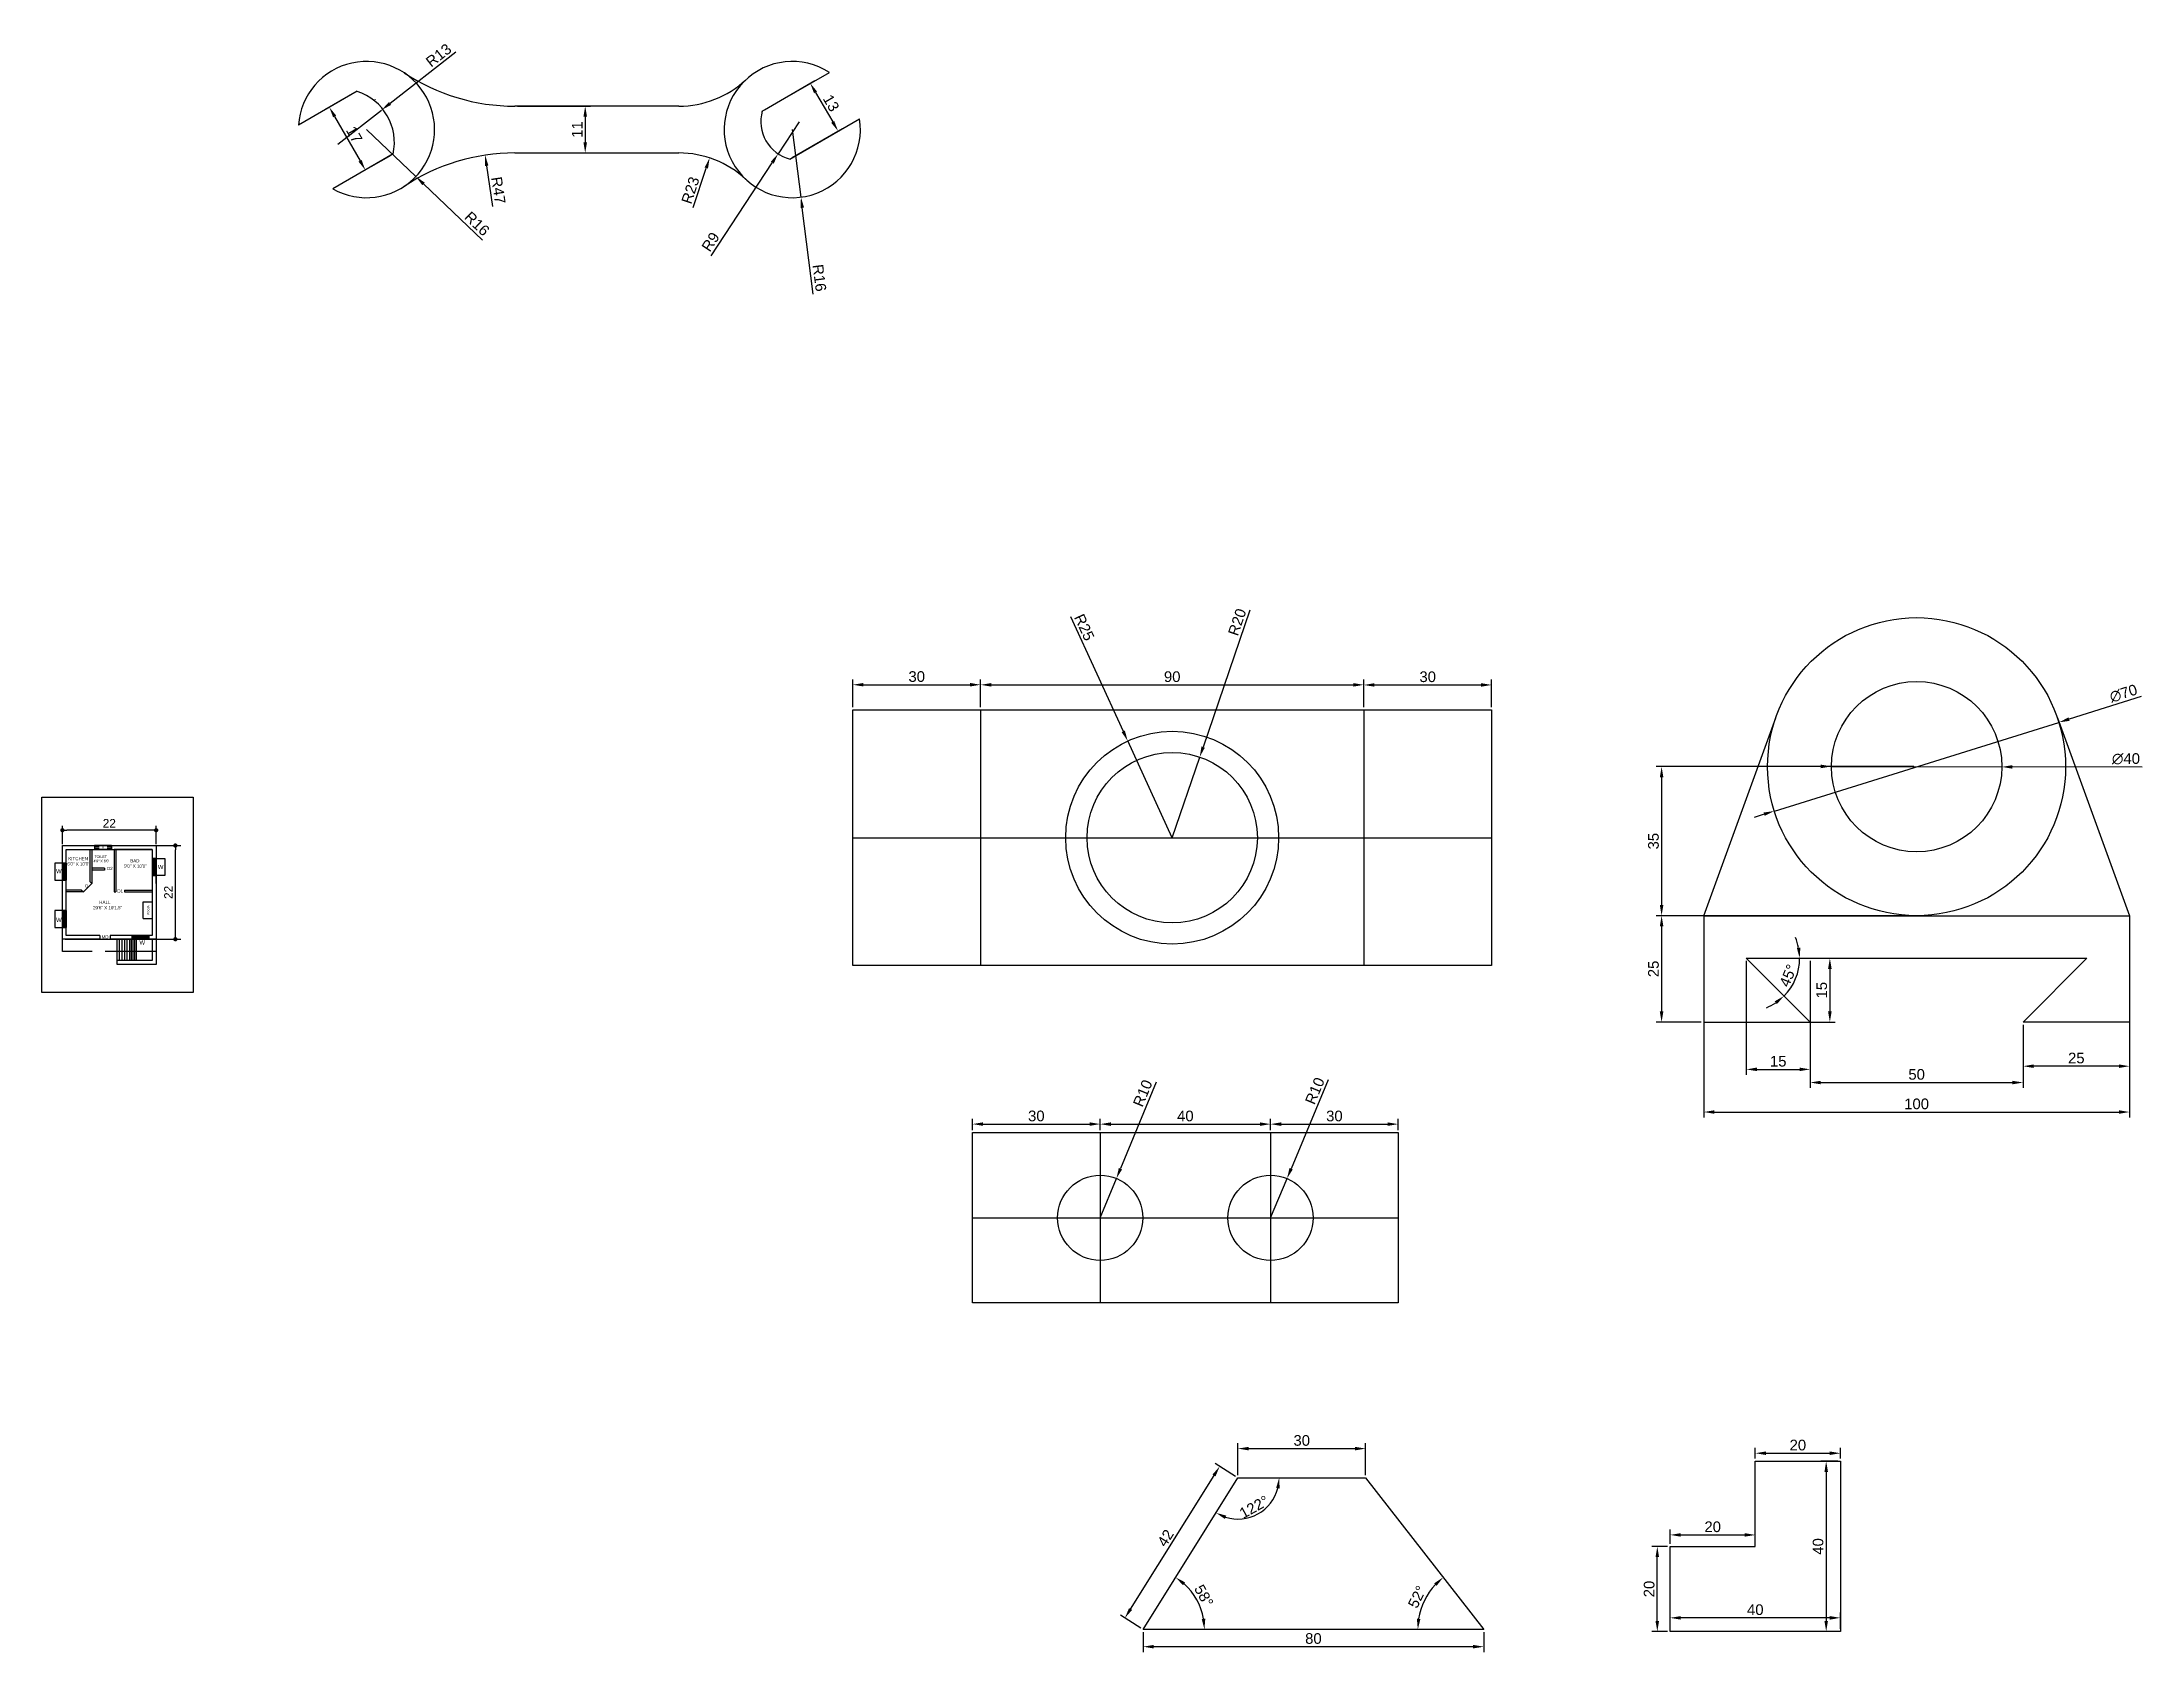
# Model space of a CAD drawing. Header units: millimetres. Extents: x 75 to 1605, y 28 to 751.
# Drawn here: x 1111.9 to 1605, y 46.6 to 424.7 of the extents above; entities that cross this region are included whole.
import ezdxf

# ---------------------------------------------------------------- set-up
doc = ezdxf.new("R2010")
doc.units = ezdxf.units.MM
doc.linetypes.add('ACAD_ISO02W100', pattern=[15, 12, -3])
doc.layers.get('0').update_dxf_attribs({"true_color": 0xc2ced6})
doc.styles.get("Standard").update_dxf_attribs({"font": 'arial.ttf'})
doc.dimstyles.new('ISO-25', dxfattribs={"dimtxt": 2.5, "dimasz": 2.5, "dimexe": 1.25, "dimexo": 0.625, "dimtad": 1, "dimtxsty": 'Standard', "dimcen": 2.5, "dimadec": 0, "dimazin": 0, "dimtfac": 1, "dimtmove": 0, "dimatfit": 3, "dimfxl": 1, "dimarcsym": 0})

msp = doc.modelspace()

# ---------------------------------------------------------------- texts
at = {"linetype": 'ACAD_ISO02W100', "attachment_point": 1}
for s, width, insert, char_height in [(' KITCHEN\\P6\'0" X 10\'0"', 20.5506547, (1117.75064, 233.2862), 0.75), (' TOILET\\P4\'9" X 6\'0"', 20.5506547, (1123.94407, 233.65114), 0.6), ('v', 20.5506547, (1125.9019, 236.04425), 0.75), ('     BAD\\P9\'0" X 10\'0"', 20.5506547, (1131.13849, 232.79501), 0.75), ('W', 13.1779726, (1115.15227, 230.48678), 1), ('O', 20.5506547, (1121.93467, 226.86142), 0.75), ('D2', 20.5506547, (1127.11689, 230.9763), 0.75), ('W', 13.1779726, (1139.06288, 231.43457), 1), ('     HALL\\P20\'6" X 10\'1.5"', 20.5506547, (1123.86089, 223.01809), 0.75), ('D1', 20.5506547, (1129.55845, 225.66874), 0.75), ('W', 13.1779726, (1115.16022, 219.00432), 1), ('MD', 20.5506547, (1125.85698, 214.87057), 0.75), ('W', 13.1779726, (1134.7441, 213.69098), 1)]:
    msp.add_mtext_dynamic_manual_height_columns(s, width=width, gutter_width=12.5, heights=[0], dxfattribs=dict(at, insert=insert, char_height=char_height))
at = {"linetype": 'ACAD_ISO02W100', "insert": (1136.59826, 219.77919), "char_height": 0.45, "attachment_point": 1, "rotation": 90}
msp.add_mtext_dynamic_manual_height_columns('POOJA', width=20.5506547, gutter_width=12.5, heights=[0], dxfattribs=at)

# ---------------------------------------------------------------- blocks, each defined once
blk = doc.blocks.new('_Dot')
at = {"color": 0, "linetype": 'ByBlock', "lineweight": -2}
blk.add_line((-0.5, 0), (-1, 0), dxfattribs=at)
at = {"color": 0, "linetype": 'ByBlock', "const_width": 0.5}
blk.add_lwpolyline([(-0.25, 0, 1), (0.25, 0, 1)], format="xyb", close=True, dxfattribs=at)
blk = doc.blocks.new('*D148')
at = {"color": 0, "lineweight": -2, "transparency": 16777216}
for p, q in [((1116.67, 236.28), (1116.67, 240.59)), ((1138.67, 236.28), (1138.67, 240.59))]:
    blk.add_line(p, q, dxfattribs=at)
at = {"color": 0, "lineweight": -3, "transparency": 16777216}
blk.add_line((1137.67, 239.59), (1117.67, 239.59), dxfattribs=at)
at = {"layer": 'Defpoints', "color": 0, "transparency": 16777216}
for p in [(1116.67, 239.59), (1116.67, 235.98), (1138.67, 235.98)]:
    blk.add_point(p, dxfattribs=at)
at = {"color": 0, "lineweight": -3, "transparency": 16777216, "rotation": 180}
blk.add_blockref('_Dot', (1116.67, 239.59), dxfattribs=at)
at = {"color": 0, "lineweight": -3, "transparency": 16777216}
blk.add_blockref('_Dot', (1138.67, 239.59), dxfattribs=at)
at = {"color": 0, "transparency": 16777216, "insert": (1127.67, 241.22), "char_height": 2, "attachment_point": 5}
blk.add_mtext('22', dxfattribs=at)
blk = doc.blocks.new('*D213')
at = {"color": 0, "lineweight": -2, "transparency": 16777216}
for p, q in [((1209.02, 422.31), (1193.59, 410.28)), ((1181.36, 400.75), (1191.61, 408.74))]:
    blk.add_line(p, q, dxfattribs=at)
at = {"color": 0, "transparency": 16777216}
blk.add_solid([(1193.33, 410.61), (1193.84, 409.95), (1191.61, 408.74)], dxfattribs=at)
at = {"layer": 'Defpoints', "color": 0, "transparency": 16777216}
for p in [(1191.61, 408.74), (1181.36, 400.75)]:
    blk.add_point(p, dxfattribs=at)
at = {"color": 0, "transparency": 16777216, "insert": (1205.01, 421.59), "char_height": 2.5, "attachment_point": 5, "rotation": 37.9424}
blk.add_mtext('R13', dxfattribs=at)
blk = doc.blocks.new('*D215')
at = {"color": 0, "lineweight": -2, "transparency": 16777216}
for p, q in [((1188.06, 404.15), (1199.65, 393.11)), ((1215.34, 378.17), (1201.46, 391.39))]:
    blk.add_line(p, q, dxfattribs=at)
at = {"color": 0, "transparency": 16777216}
blk.add_solid([(1201.75, 391.69), (1201.17, 391.09), (1199.65, 393.11)], dxfattribs=at)
at = {"layer": 'Defpoints', "color": 0, "transparency": 16777216}
for p in [(1188.06, 404.15), (1199.65, 393.11)]:
    blk.add_point(p, dxfattribs=at)
at = {"color": 0, "transparency": 16777216, "insert": (1214.03, 382.04), "char_height": 2.5, "attachment_point": 5, "rotation": 316.3996}
blk.add_mtext('R16', dxfattribs=at)
blk = doc.blocks.new('*D216')
at = {"color": 0, "lineweight": -2, "transparency": 16777216}
blk.add_line((1217.73, 386.04), (1216.29, 395.65), dxfattribs=at)
at = {"color": 0, "transparency": 16777216}
blk.add_solid([(1216.7, 395.72), (1215.87, 395.59), (1215.92, 398.13)], dxfattribs=at)
at = {"layer": 'Defpoints', "color": 0, "transparency": 16777216}
for p in [(1215.92, 398.13), (1222.89, 351.65)]:
    blk.add_point(p, dxfattribs=at)
at = {"color": 0, "transparency": 16777216, "insert": (1219.05, 389.89), "char_height": 2.5, "attachment_point": 5, "rotation": 278.5306}
blk.add_mtext('R47', dxfattribs=at)
blk = doc.blocks.new('*D217')
at = {"color": 0, "lineweight": -2, "transparency": 16777216}
blk.add_line((1264.82, 385.88), (1267.87, 395.11), dxfattribs=at)
at = {"color": 0, "transparency": 16777216}
blk.add_solid([(1267.47, 395.24), (1268.26, 394.98), (1268.65, 397.49)], dxfattribs=at)
at = {"layer": 'Defpoints', "color": 0, "transparency": 16777216}
for p in [(1268.65, 397.49), (1261.44, 375.65)]:
    blk.add_point(p, dxfattribs=at)
at = {"color": 0, "transparency": 16777216, "insert": (1264.14, 389.9), "char_height": 2.5, "attachment_point": 5, "rotation": 71.7321}
blk.add_mtext('R23', dxfattribs=at)
blk = doc.blocks.new('*D218')
at = {"color": 0, "lineweight": -2, "transparency": 16777216}
for p, q in [((1288.06, 404.15), (1290.09, 388.27)), ((1293, 365.48), (1290.41, 385.79))]:
    blk.add_line(p, q, dxfattribs=at)
at = {"color": 0, "transparency": 16777216}
blk.add_solid([(1290.82, 385.85), (1289.99, 385.74), (1290.09, 388.27)], dxfattribs=at)
at = {"layer": 'Defpoints', "color": 0, "transparency": 16777216}
for p in [(1288.06, 404.15), (1290.09, 388.27)]:
    blk.add_point(p, dxfattribs=at)
at = {"color": 0, "transparency": 16777216, "insert": (1294.43, 369.31), "char_height": 2.5, "attachment_point": 5, "rotation": 277.2838}
blk.add_mtext('R16', dxfattribs=at)
blk = doc.blocks.new('*D219')
at = {"color": 0, "lineweight": -2, "transparency": 16777216}
for p, q in [((1289.66, 405.97), (1284.72, 398.45)), ((1269.01, 374.51), (1283.35, 396.36))]:
    blk.add_line(p, q, dxfattribs=at)
at = {"color": 0, "transparency": 16777216}
blk.add_solid([(1283, 396.59), (1283.7, 396.13), (1284.72, 398.45)], dxfattribs=at)
at = {"layer": 'Defpoints', "color": 0, "transparency": 16777216}
for p in [(1289.66, 405.97), (1284.72, 398.45)]:
    blk.add_point(p, dxfattribs=at)
at = {"color": 0, "transparency": 16777216, "insert": (1268.87, 377.77), "char_height": 2.5, "attachment_point": 5, "rotation": 56.7139}
blk.add_mtext('R9', dxfattribs=at)
blk = doc.blocks.new('*D214')
at = {"color": 0, "lineweight": -2, "transparency": 16777216}
for p, q in [((1223.51, 409.65), (1240.68, 409.65)), ((1239.43, 407.15), (1239.43, 401.15)), ((1223.51, 398.65), (1240.68, 398.65))]:
    blk.add_line(p, q, dxfattribs=at)
at = {"color": 0, "transparency": 16777216}
for points in [[(1239.01, 407.15), (1239.85, 407.15), (1239.43, 409.65)], [(1239.01, 401.15), (1239.85, 401.15), (1239.43, 398.65)]]:
    blk.add_solid(points, dxfattribs=at)
at = {"layer": 'Defpoints', "color": 0, "transparency": 16777216}
for p in [(1222.89, 409.65), (1222.89, 398.65), (1239.43, 398.65)]:
    blk.add_point(p, dxfattribs=at)
at = {"color": 0, "transparency": 16777216, "insert": (1237.55, 404.15), "char_height": 2.5, "attachment_point": 5, "rotation": 90}
blk.add_mtext('11', dxfattribs=at)
blk = doc.blocks.new('*D220')
at = {"color": 0, "lineweight": -2, "transparency": 16777216}
for p, q in [((1281.52, 408.78), (1293.35, 415.66)), ((1293.52, 412.88), (1297.55, 405.96)), ((1288.06, 397.55), (1299.89, 404.43))]:
    blk.add_line(p, q, dxfattribs=at)
at = {"color": 0, "transparency": 16777216}
for points in [[(1293.88, 413.08), (1293.16, 412.67), (1292.27, 415.04)], [(1297.91, 406.17), (1297.19, 405.75), (1298.81, 403.8)]]:
    blk.add_solid(points, dxfattribs=at)
at = {"layer": 'Defpoints', "color": 0, "transparency": 16777216}
for p in [(1280.98, 408.47), (1298.81, 403.8), (1287.52, 397.23)]:
    blk.add_point(p, dxfattribs=at)
at = {"color": 0, "transparency": 16777216, "insert": (1297.18, 410.38), "char_height": 2.5, "attachment_point": 5, "rotation": 300.2099}
blk.add_mtext('13', dxfattribs=at)
blk = doc.blocks.new('*D221')
at = {"color": 0, "lineweight": -2, "transparency": 16777216}
for p, q in [((1185.31, 412.83), (1178.25, 408.78)), ((1180.58, 407.23), (1186.55, 396.82)), ((1193.77, 398.08), (1186.71, 394.03))]:
    blk.add_line(p, q, dxfattribs=at)
at = {"color": 0, "transparency": 16777216}
for points in [[(1180.94, 407.44), (1180.22, 407.03), (1179.34, 409.4)], [(1186.91, 397.03), (1186.19, 396.62), (1187.79, 394.65)]]:
    blk.add_solid(points, dxfattribs=at)
at = {"layer": 'Defpoints', "color": 0, "transparency": 16777216}
for p in [(1185.85, 413.14), (1187.79, 394.65), (1194.31, 398.39)]:
    blk.add_point(p, dxfattribs=at)
at = {"color": 0, "transparency": 16777216, "insert": (1185.19, 402.96), "char_height": 2.5, "attachment_point": 5, "rotation": 299.8165}
blk.add_mtext('17', dxfattribs=at)
blk = doc.blocks.new('*D268')
at = {"color": 0, "lineweight": -2, "transparency": 16777216}
for p, q in [((1302.28, 268.45), (1302.28, 275)), ((1304.78, 273.75), (1329.78, 273.75)), ((1332.28, 268.45), (1332.28, 275))]:
    blk.add_line(p, q, dxfattribs=at)
at = {"color": 0, "transparency": 16777216}
for points in [[(1304.78, 274.17), (1304.78, 273.34), (1302.28, 273.75)], [(1329.78, 274.17), (1329.78, 273.34), (1332.28, 273.75)]]:
    blk.add_solid(points, dxfattribs=at)
at = {"layer": 'Defpoints', "color": 0, "transparency": 16777216}
for p in [(1332.28, 273.75), (1302.28, 267.82), (1332.28, 267.82)]:
    blk.add_point(p, dxfattribs=at)
at = {"color": 0, "transparency": 16777216, "insert": (1317.28, 275.66), "char_height": 2.5, "attachment_point": 5}
blk.add_mtext('30', dxfattribs=at)
blk = doc.blocks.new('*D269')
at = {"color": 0, "lineweight": -2, "transparency": 16777216}
for p, q in [((1332.28, 268.45), (1332.28, 274.98)), ((1334.78, 273.73), (1419.78, 273.73)), ((1422.28, 268.45), (1422.28, 274.98))]:
    blk.add_line(p, q, dxfattribs=at)
at = {"color": 0, "transparency": 16777216}
for points in [[(1334.78, 274.14), (1334.78, 273.31), (1332.28, 273.73)], [(1419.78, 274.14), (1419.78, 273.31), (1422.28, 273.73)]]:
    blk.add_solid(points, dxfattribs=at)
at = {"layer": 'Defpoints', "color": 0, "transparency": 16777216}
for p in [(1422.28, 273.73), (1332.28, 267.82), (1422.28, 267.82)]:
    blk.add_point(p, dxfattribs=at)
at = {"color": 0, "transparency": 16777216, "insert": (1377.28, 275.63), "char_height": 2.5, "attachment_point": 5}
blk.add_mtext('90', dxfattribs=at)
blk = doc.blocks.new('*D270')
at = {"color": 0, "lineweight": -2, "transparency": 16777216}
for p, q in [((1422.28, 268.45), (1422.28, 274.95)), ((1424.78, 273.7), (1449.78, 273.7)), ((1452.28, 268.45), (1452.28, 274.95))]:
    blk.add_line(p, q, dxfattribs=at)
at = {"color": 0, "transparency": 16777216}
for points in [[(1424.78, 274.12), (1424.78, 273.29), (1422.28, 273.7)], [(1449.78, 274.12), (1449.78, 273.29), (1452.28, 273.7)]]:
    blk.add_solid(points, dxfattribs=at)
at = {"layer": 'Defpoints', "color": 0, "transparency": 16777216}
for p in [(1452.28, 273.7), (1422.28, 267.82), (1452.28, 267.82)]:
    blk.add_point(p, dxfattribs=at)
at = {"color": 0, "transparency": 16777216, "insert": (1437.28, 275.61), "char_height": 2.5, "attachment_point": 5}
blk.add_mtext('30', dxfattribs=at)
blk = doc.blocks.new('*D271')
at = {"color": 0, "lineweight": -2, "transparency": 16777216}
for p, q in [((1395.51, 291.26), (1384.54, 259.12)), ((1377.28, 237.82), (1383.73, 256.75))]:
    blk.add_line(p, q, dxfattribs=at)
at = {"color": 0, "transparency": 16777216}
blk.add_solid([(1384.15, 259.25), (1384.94, 258.98), (1383.73, 256.75)], dxfattribs=at)
at = {"layer": 'Defpoints', "color": 0, "transparency": 16777216}
for p in [(1383.73, 256.75), (1377.28, 237.82)]:
    blk.add_point(p, dxfattribs=at)
at = {"color": 0, "transparency": 16777216, "insert": (1392.54, 288.46), "char_height": 2.5, "attachment_point": 5, "rotation": 71.1597}
blk.add_mtext('R20', dxfattribs=at)
blk = doc.blocks.new('*D272')
at = {"color": 0, "lineweight": -2, "transparency": 16777216}
for p, q in [((1353.39, 289.74), (1365.78, 262.81)), ((1377.28, 237.82), (1366.83, 260.54))]:
    blk.add_line(p, q, dxfattribs=at)
at = {"color": 0, "transparency": 16777216}
blk.add_solid([(1366.16, 262.98), (1365.4, 262.63), (1366.83, 260.54)], dxfattribs=at)
at = {"layer": 'Defpoints', "color": 0, "transparency": 16777216}
for p in [(1366.83, 260.54), (1377.28, 237.82)]:
    blk.add_point(p, dxfattribs=at)
at = {"color": 0, "transparency": 16777216, "insert": (1356.64, 287.24), "char_height": 2.5, "attachment_point": 5, "rotation": 294.7031}
blk.add_mtext('R25', dxfattribs=at)
blk = doc.blocks.new('*D273')
at = {"color": 0, "lineweight": -2, "transparency": 16777216}
for p, q in [((1373.49, 180.41), (1365.13, 160.1)), ((1360.37, 148.54), (1364.18, 157.79))]:
    blk.add_line(p, q, dxfattribs=at)
at = {"color": 0, "transparency": 16777216}
blk.add_solid([(1364.75, 160.26), (1365.52, 159.94), (1364.18, 157.79)], dxfattribs=at)
at = {"layer": 'Defpoints', "color": 0, "transparency": 16777216}
for p in [(1364.18, 157.79), (1360.37, 148.54)]:
    blk.add_point(p, dxfattribs=at)
at = {"color": 0, "transparency": 16777216, "insert": (1370.36, 177.8), "char_height": 2.5, "attachment_point": 5, "rotation": 67.6174}
blk.add_mtext('R10', dxfattribs=at)
blk = doc.blocks.new('*D274')
at = {"color": 0, "lineweight": -2, "transparency": 16777216}
for p, q in [((1413.94, 180.95), (1405.2, 160.07)), ((1400.37, 148.54), (1404.24, 157.77))]:
    blk.add_line(p, q, dxfattribs=at)
at = {"color": 0, "transparency": 16777216}
blk.add_solid([(1404.82, 160.24), (1405.59, 159.91), (1404.24, 157.77)], dxfattribs=at)
at = {"layer": 'Defpoints', "color": 0, "transparency": 16777216}
for p in [(1404.24, 157.77), (1400.37, 148.54)]:
    blk.add_point(p, dxfattribs=at)
at = {"color": 0, "transparency": 16777216, "insert": (1410.79, 178.36), "char_height": 2.5, "attachment_point": 5, "rotation": 67.2798}
blk.add_mtext('R10', dxfattribs=at)
blk = doc.blocks.new('*D275')
at = {"color": 0, "lineweight": -2, "transparency": 16777216}
for p, q in [((1330.37, 169.17), (1330.37, 171.81)), ((1332.87, 170.56), (1357.87, 170.56)), ((1360.37, 169.17), (1360.37, 171.81))]:
    blk.add_line(p, q, dxfattribs=at)
at = {"color": 0, "transparency": 16777216}
for points in [[(1332.87, 170.98), (1332.87, 170.14), (1330.37, 170.56)], [(1357.87, 170.98), (1357.87, 170.14), (1360.37, 170.56)]]:
    blk.add_solid(points, dxfattribs=at)
at = {"layer": 'Defpoints', "color": 0, "transparency": 16777216}
for p in [(1330.37, 168.54), (1360.37, 170.56), (1360.37, 168.54)]:
    blk.add_point(p, dxfattribs=at)
at = {"color": 0, "transparency": 16777216, "insert": (1345.37, 172.46), "char_height": 2.5, "attachment_point": 5}
blk.add_mtext('30', dxfattribs=at)
blk = doc.blocks.new('*D276')
at = {"color": 0, "lineweight": -2, "transparency": 16777216}
for p, q in [((1360.37, 169.17), (1360.37, 171.8)), ((1362.87, 170.55), (1397.87, 170.55)), ((1400.37, 169.17), (1400.37, 171.8))]:
    blk.add_line(p, q, dxfattribs=at)
at = {"color": 0, "transparency": 16777216}
for points in [[(1362.87, 170.96), (1362.87, 170.13), (1360.37, 170.55)], [(1397.87, 170.96), (1397.87, 170.13), (1400.37, 170.55)]]:
    blk.add_solid(points, dxfattribs=at)
at = {"layer": 'Defpoints', "color": 0, "transparency": 16777216}
for p in [(1360.37, 168.54), (1400.37, 170.55), (1400.37, 168.54)]:
    blk.add_point(p, dxfattribs=at)
at = {"color": 0, "transparency": 16777216, "insert": (1380.37, 172.45), "char_height": 2.5, "attachment_point": 5}
blk.add_mtext('40', dxfattribs=at)
blk = doc.blocks.new('*D277')
at = {"color": 0, "lineweight": -2, "transparency": 16777216}
for p, q in [((1400.37, 169.17), (1400.37, 171.8)), ((1402.87, 170.55), (1427.87, 170.55)), ((1430.37, 169.17), (1430.37, 171.8))]:
    blk.add_line(p, q, dxfattribs=at)
at = {"color": 0, "transparency": 16777216}
for points in [[(1402.87, 170.96), (1402.87, 170.13), (1400.37, 170.55)], [(1427.87, 170.96), (1427.87, 170.13), (1430.37, 170.55)]]:
    blk.add_solid(points, dxfattribs=at)
at = {"layer": 'Defpoints', "color": 0, "transparency": 16777216}
for p in [(1400.37, 168.54), (1430.37, 170.55), (1430.37, 168.54)]:
    blk.add_point(p, dxfattribs=at)
at = {"color": 0, "transparency": 16777216, "insert": (1415.37, 172.45), "char_height": 2.5, "attachment_point": 5}
blk.add_mtext('30', dxfattribs=at)
blk = doc.blocks.new('*D278')
at = {"color": 0, "lineweight": -2, "transparency": 16777216}
for p, q in [((1501.47, 219.51), (1490.96, 219.51)), ((1492.21, 217.01), (1492.21, 197.01)), ((1501.47, 194.51), (1490.96, 194.51))]:
    blk.add_line(p, q, dxfattribs=at)
at = {"color": 0, "transparency": 16777216}
for points in [[(1491.79, 217.01), (1492.63, 217.01), (1492.21, 219.51)], [(1491.79, 197.01), (1492.63, 197.01), (1492.21, 194.51)]]:
    blk.add_solid(points, dxfattribs=at)
at = {"layer": 'Defpoints', "color": 0, "transparency": 16777216}
for p in [(1502.1, 219.51), (1492.21, 194.51), (1502.1, 194.51)]:
    blk.add_point(p, dxfattribs=at)
at = {"color": 0, "transparency": 16777216, "insert": (1490.31, 207.01), "char_height": 2.5, "attachment_point": 5, "rotation": 90}
blk.add_mtext('25', dxfattribs=at)
blk = doc.blocks.new('*D279')
at = {"color": 0, "lineweight": -2, "transparency": 16777216}
for p, q in [((1577.1, 193.88), (1577.1, 182.91)), ((1602.1, 193.88), (1602.1, 182.91)), ((1599.6, 184.16), (1579.6, 184.16))]:
    blk.add_line(p, q, dxfattribs=at)
at = {"color": 0, "transparency": 16777216}
for points in [[(1579.6, 184.57), (1579.6, 183.74), (1577.1, 184.16)], [(1599.6, 184.57), (1599.6, 183.74), (1602.1, 184.16)]]:
    blk.add_solid(points, dxfattribs=at)
at = {"layer": 'Defpoints', "color": 0, "transparency": 16777216}
for p in [(1577.1, 194.51), (1602.1, 194.51), (1577.1, 184.16)]:
    blk.add_point(p, dxfattribs=at)
at = {"color": 0, "transparency": 16777216, "insert": (1589.6, 186.06), "char_height": 2.5, "attachment_point": 5}
blk.add_mtext('25', dxfattribs=at)
blk = doc.blocks.new('*D280')
at = {"color": 0, "lineweight": -2, "transparency": 16777216}
for p, q in [((1502.1, 218.88), (1502.1, 172.14)), ((1602.1, 218.88), (1602.1, 172.14)), ((1504.6, 173.39), (1599.6, 173.39))]:
    blk.add_line(p, q, dxfattribs=at)
at = {"color": 0, "transparency": 16777216}
for points in [[(1504.6, 173.81), (1504.6, 172.98), (1502.1, 173.39)], [(1599.6, 173.81), (1599.6, 172.98), (1602.1, 173.39)]]:
    blk.add_solid(points, dxfattribs=at)
at = {"layer": 'Defpoints', "color": 0, "transparency": 16777216}
for p in [(1502.1, 219.51), (1602.1, 219.51), (1602.1, 173.39)]:
    blk.add_point(p, dxfattribs=at)
at = {"color": 0, "transparency": 16777216, "insert": (1552.1, 175.29), "char_height": 2.5, "attachment_point": 5}
blk.add_mtext('100', dxfattribs=at)
blk = doc.blocks.new('*D281')
at = {"color": 0, "lineweight": -2, "transparency": 16777216}
for p, q in [((1512.72, 209.51), (1532.97, 209.51)), ((1531.72, 207.01), (1531.72, 197.01)), ((1512.72, 194.51), (1532.97, 194.51))]:
    blk.add_line(p, q, dxfattribs=at)
at = {"color": 0, "transparency": 16777216}
for points in [[(1531.3, 207.01), (1532.14, 207.01), (1531.72, 209.51)], [(1531.3, 197.01), (1532.14, 197.01), (1531.72, 194.51)]]:
    blk.add_solid(points, dxfattribs=at)
at = {"layer": 'Defpoints', "color": 0, "transparency": 16777216}
for p in [(1512.1, 209.51), (1512.1, 194.51), (1531.72, 194.51)]:
    blk.add_point(p, dxfattribs=at)
at = {"color": 0, "transparency": 16777216, "insert": (1529.82, 202.01), "char_height": 2.5, "attachment_point": 5, "rotation": 90}
blk.add_mtext('15', dxfattribs=at)
blk = doc.blocks.new('*D282')
at = {"color": 0, "lineweight": -2, "transparency": 16777216}
for p, q in [((1512.1, 208.88), (1512.1, 182.16)), ((1527.1, 208.88), (1527.1, 182.16)), ((1514.6, 183.41), (1524.6, 183.41))]:
    blk.add_line(p, q, dxfattribs=at)
at = {"color": 0, "transparency": 16777216}
for points in [[(1514.6, 183.83), (1514.6, 183), (1512.1, 183.41)], [(1524.6, 183.83), (1524.6, 183), (1527.1, 183.41)]]:
    blk.add_solid(points, dxfattribs=at)
at = {"layer": 'Defpoints', "color": 0, "transparency": 16777216}
for p in [(1512.1, 209.51), (1527.1, 209.51), (1527.1, 183.41)]:
    blk.add_point(p, dxfattribs=at)
at = {"color": 0, "transparency": 16777216, "insert": (1519.6, 185.31), "char_height": 2.5, "attachment_point": 5}
blk.add_mtext('15', dxfattribs=at)
blk = doc.blocks.new('*D267')
at = {"color": 0, "lineweight": -2, "transparency": 16777216}
for p, q in [((1527.1, 193.88), (1527.1, 179.07)), ((1577.1, 193.88), (1577.1, 179.07)), ((1529.6, 180.32), (1574.6, 180.32))]:
    blk.add_line(p, q, dxfattribs=at)
at = {"color": 0, "transparency": 16777216}
for points in [[(1529.6, 180.73), (1529.6, 179.9), (1527.1, 180.32)], [(1574.6, 180.73), (1574.6, 179.9), (1577.1, 180.32)]]:
    blk.add_solid(points, dxfattribs=at)
at = {"layer": 'Defpoints', "color": 0, "transparency": 16777216}
for p in [(1527.1, 194.51), (1577.1, 194.51), (1577.1, 180.32)]:
    blk.add_point(p, dxfattribs=at)
at = {"color": 0, "transparency": 16777216, "insert": (1552.1, 182.22), "char_height": 2.5, "attachment_point": 5}
blk.add_mtext('50', dxfattribs=at)
blk = doc.blocks.new('*D283')
at = {"color": 0, "lineweight": -2, "transparency": 16777216}
for p, q in [((1529.6, 254.57), (1527.1, 254.58)), ((1532.1, 254.56), (1572.1, 254.45)), ((1605.03, 254.36), (1574.6, 254.44))]:
    blk.add_line(p, q, dxfattribs=at)
at = {"color": 0, "transparency": 16777216}
for points in [[(1529.6, 254.99), (1529.6, 254.15), (1532.1, 254.56)], [(1574.6, 254.86), (1574.6, 254.03), (1572.1, 254.45)]]:
    blk.add_solid(points, dxfattribs=at)
at = {"layer": 'Defpoints', "color": 0, "transparency": 16777216}
for p in [(1532.1, 254.56), (1572.1, 254.45)]:
    blk.add_point(p, dxfattribs=at)
at = {"color": 0, "transparency": 16777216, "insert": (1601.26, 256.34), "char_height": 2.5, "attachment_point": 5, "rotation": 359.8396}
blk.add_mtext('∅40', dxfattribs=at)
blk = doc.blocks.new('*D284')
at = {"color": 0, "lineweight": -2, "transparency": 16777216}
for p, q in [((1604.86, 270.95), (1587.9, 265.67)), ((1518.69, 244.09), (1585.51, 264.92)), ((1516.3, 243.35), (1513.91, 242.6))]:
    blk.add_line(p, q, dxfattribs=at)
at = {"color": 0, "transparency": 16777216}
for points in [[(1587.78, 266.07), (1588.02, 265.27), (1585.51, 264.92)], [(1516.18, 243.74), (1516.42, 242.95), (1518.69, 244.09)]]:
    blk.add_solid(points, dxfattribs=at)
at = {"layer": 'Defpoints', "color": 0, "transparency": 16777216}
for p in [(1585.51, 264.92), (1518.69, 244.09)]:
    blk.add_point(p, dxfattribs=at)
at = {"color": 0, "transparency": 16777216, "insert": (1600.67, 271.71), "char_height": 2.5, "attachment_point": 5, "rotation": 17.3146}
blk.add_mtext('∅70', dxfattribs=at)
blk = doc.blocks.new('*D285')
at = {"color": 0, "lineweight": -2, "transparency": 16777216}
for start, end in [(11.4489, 22.8979), (315, 0), (292.1021, 303.5511)]:
    blk.add_arc((1512.1, 209.51), 12.53, start, end, dxfattribs=at)
at = {"color": 0, "transparency": 16777216}
for points in [[(1524.8, 212.04), (1523.97, 211.95), (1524.63, 209.51)], [(1518.76, 199.39), (1519.29, 198.74), (1520.96, 200.65)]]:
    blk.add_solid(points, dxfattribs=at)
at = {"layer": 'Defpoints', "color": 0, "transparency": 16777216}
for p in [(1512.1, 209.51), (1512.1, 209.51), (1592.1, 209.51), (1522.95, 203.24), (1527.1, 194.51)]:
    blk.add_point(p, dxfattribs=at)
at = {"color": 0, "transparency": 16777216, "insert": (1521.93, 205.44), "char_height": 2.5, "attachment_point": 5, "rotation": 67.5}
blk.add_mtext('45°', dxfattribs=at)
blk = doc.blocks.new('*D286')
at = {"color": 0, "lineweight": -2, "transparency": 16777216}
for p, q in [((1551.47, 254.51), (1490.96, 254.51)), ((1492.21, 252.01), (1492.21, 222.01)), ((1551.47, 219.51), (1490.96, 219.51))]:
    blk.add_line(p, q, dxfattribs=at)
at = {"color": 0, "transparency": 16777216}
for points in [[(1491.79, 252.01), (1492.63, 252.01), (1492.21, 254.51)], [(1491.79, 222.01), (1492.63, 222.01), (1492.21, 219.51)]]:
    blk.add_solid(points, dxfattribs=at)
at = {"layer": 'Defpoints', "color": 0, "transparency": 16777216}
for p in [(1552.1, 254.51), (1492.21, 219.51), (1552.1, 219.51)]:
    blk.add_point(p, dxfattribs=at)
at = {"color": 0, "transparency": 16777216, "insert": (1490.31, 237.01), "char_height": 2.5, "attachment_point": 5, "rotation": 90}
blk.add_mtext('35', dxfattribs=at)
blk = doc.blocks.new('*D287')
at = {"color": 0, "lineweight": -2, "transparency": 16777216}
for p, q in [((1494.21, 71.98), (1494.21, 75.31)), ((1496.71, 74.06), (1511.71, 74.06)), ((1514.21, 71.98), (1514.21, 75.31))]:
    blk.add_line(p, q, dxfattribs=at)
at = {"color": 0, "transparency": 16777216}
for points in [[(1496.71, 74.48), (1496.71, 73.65), (1494.21, 74.06)], [(1511.71, 74.48), (1511.71, 73.65), (1514.21, 74.06)]]:
    blk.add_solid(points, dxfattribs=at)
at = {"layer": 'Defpoints', "color": 0, "transparency": 16777216}
for p in [(1514.21, 74.06), (1494.21, 71.36), (1514.21, 71.36)]:
    blk.add_point(p, dxfattribs=at)
at = {"color": 0, "transparency": 16777216, "insert": (1504.21, 75.97), "char_height": 2.5, "attachment_point": 5}
blk.add_mtext('20', dxfattribs=at)
blk = doc.blocks.new('*D288')
at = {"color": 0, "lineweight": -2, "transparency": 16777216}
for p, q in [((1514.21, 91.98), (1514.21, 94.5)), ((1534.21, 91.98), (1534.21, 94.5)), ((1516.71, 93.25), (1531.71, 93.25))]:
    blk.add_line(p, q, dxfattribs=at)
at = {"color": 0, "transparency": 16777216}
for points in [[(1516.71, 93.67), (1516.71, 92.84), (1514.21, 93.25)], [(1531.71, 93.67), (1531.71, 92.84), (1534.21, 93.25)]]:
    blk.add_solid(points, dxfattribs=at)
at = {"layer": 'Defpoints', "color": 0, "transparency": 16777216}
for p in [(1514.21, 91.36), (1534.21, 93.25), (1534.21, 91.36)]:
    blk.add_point(p, dxfattribs=at)
at = {"color": 0, "transparency": 16777216, "insert": (1524.21, 95.15), "char_height": 2.5, "attachment_point": 5}
blk.add_mtext('20', dxfattribs=at)
blk = doc.blocks.new('*D289')
at = {"color": 0, "lineweight": -2, "transparency": 16777216}
for p, q in [((1533.58, 91.36), (1529.61, 91.36)), ((1530.86, 88.86), (1530.86, 53.86)), ((1533.58, 51.36), (1529.61, 51.36))]:
    blk.add_line(p, q, dxfattribs=at)
at = {"color": 0, "transparency": 16777216}
for points in [[(1530.45, 88.86), (1531.28, 88.86), (1530.86, 91.36)], [(1530.45, 53.86), (1531.28, 53.86), (1530.86, 51.36)]]:
    blk.add_solid(points, dxfattribs=at)
at = {"layer": 'Defpoints', "color": 0, "transparency": 16777216}
for p in [(1534.21, 91.36), (1530.86, 51.36), (1534.21, 51.36)]:
    blk.add_point(p, dxfattribs=at)
at = {"color": 0, "transparency": 16777216, "insert": (1528.96, 71.36), "char_height": 2.5, "attachment_point": 5, "rotation": 90}
blk.add_mtext('40', dxfattribs=at)
blk = doc.blocks.new('*D290')
at = {"color": 0, "lineweight": -2, "transparency": 16777216}
for p, q in [((1494.21, 51.98), (1494.21, 55.84)), ((1531.71, 54.59), (1496.71, 54.59)), ((1534.21, 51.98), (1534.21, 55.84))]:
    blk.add_line(p, q, dxfattribs=at)
at = {"color": 0, "transparency": 16777216}
for points in [[(1496.71, 55), (1496.71, 54.17), (1494.21, 54.59)], [(1531.71, 55), (1531.71, 54.17), (1534.21, 54.59)]]:
    blk.add_solid(points, dxfattribs=at)
at = {"layer": 'Defpoints', "color": 0, "transparency": 16777216}
for p in [(1494.21, 54.59), (1494.21, 51.36), (1534.21, 51.36)]:
    blk.add_point(p, dxfattribs=at)
at = {"color": 0, "transparency": 16777216, "insert": (1514.21, 56.49), "char_height": 2.5, "attachment_point": 5}
blk.add_mtext('40', dxfattribs=at)
blk = doc.blocks.new('*D291')
at = {"color": 0, "lineweight": -2, "transparency": 16777216}
for p, q in [((1493.58, 71.36), (1489.95, 71.36)), ((1491.2, 53.86), (1491.2, 68.86)), ((1493.58, 51.36), (1489.95, 51.36))]:
    blk.add_line(p, q, dxfattribs=at)
at = {"color": 0, "transparency": 16777216}
for points in [[(1490.78, 68.86), (1491.61, 68.86), (1491.2, 71.36)], [(1490.78, 53.86), (1491.61, 53.86), (1491.2, 51.36)]]:
    blk.add_solid(points, dxfattribs=at)
at = {"layer": 'Defpoints', "color": 0, "transparency": 16777216}
for p in [(1491.2, 71.36), (1494.21, 71.36), (1494.21, 51.36)]:
    blk.add_point(p, dxfattribs=at)
at = {"color": 0, "transparency": 16777216, "insert": (1489.29, 61.36), "char_height": 2.5, "attachment_point": 5, "rotation": 90}
blk.add_mtext('20', dxfattribs=at)
blk = doc.blocks.new('*D292')
at = {"color": 0, "lineweight": -2, "transparency": 16777216}
for p, q in [((1392.7, 88.12), (1392.7, 95.59)), ((1395.2, 94.34), (1420.2, 94.34)), ((1422.7, 88.12), (1422.7, 95.59))]:
    blk.add_line(p, q, dxfattribs=at)
at = {"color": 0, "transparency": 16777216}
for points in [[(1395.2, 94.75), (1395.2, 93.92), (1392.7, 94.34)], [(1420.2, 94.75), (1420.2, 93.92), (1422.7, 94.34)]]:
    blk.add_solid(points, dxfattribs=at)
at = {"layer": 'Defpoints', "color": 0, "transparency": 16777216}
for p in [(1422.7, 94.34), (1392.7, 87.49), (1422.7, 87.49)]:
    blk.add_point(p, dxfattribs=at)
at = {"color": 0, "transparency": 16777216, "insert": (1407.7, 96.24), "char_height": 2.5, "attachment_point": 5}
blk.add_mtext('30', dxfattribs=at)
blk = doc.blocks.new('*D293')
at = {"color": 0, "lineweight": -2, "transparency": 16777216}
for p, q in [((1392.17, 87.82), (1387.37, 90.82)), ((1367.49, 56.66), (1387.1, 88.04)), ((1369.91, 52.2), (1365.11, 55.2))]:
    blk.add_line(p, q, dxfattribs=at)
at = {"color": 0, "transparency": 16777216}
for points in [[(1386.75, 88.26), (1387.45, 87.82), (1388.43, 90.16)], [(1367.14, 56.88), (1367.85, 56.44), (1366.17, 54.54)]]:
    blk.add_solid(points, dxfattribs=at)
at = {"layer": 'Defpoints', "color": 0, "transparency": 16777216}
for p in [(1388.43, 90.16), (1392.7, 87.49), (1370.44, 51.87)]:
    blk.add_point(p, dxfattribs=at)
at = {"color": 0, "transparency": 16777216, "insert": (1375.7, 73.35), "char_height": 2.5, "attachment_point": 5, "rotation": 58}
blk.add_mtext('42', dxfattribs=at)
blk = doc.blocks.new('*D294')
at = {"color": 0, "lineweight": -2, "transparency": 16777216}
for p, q in [((1370.44, 51.25), (1370.44, 46.56)), ((1450.44, 51.25), (1450.44, 46.56)), ((1447.94, 47.81), (1372.94, 47.81))]:
    blk.add_line(p, q, dxfattribs=at)
at = {"color": 0, "transparency": 16777216}
for points in [[(1372.94, 48.23), (1372.94, 47.4), (1370.44, 47.81)], [(1447.94, 48.23), (1447.94, 47.4), (1450.44, 47.81)]]:
    blk.add_solid(points, dxfattribs=at)
at = {"layer": 'Defpoints', "color": 0, "transparency": 16777216}
for p in [(1370.44, 51.87), (1450.44, 51.87), (1370.44, 47.81)]:
    blk.add_point(p, dxfattribs=at)
at = {"color": 0, "transparency": 16777216, "insert": (1410.44, 49.72), "char_height": 2.5, "attachment_point": 5}
blk.add_mtext('80', dxfattribs=at)
blk = doc.blocks.new('*D295')
at = {"color": 0, "lineweight": -2, "transparency": 16777216}
blk.add_arc((1392.7, 87.49), 9.72, 252.7801, 345.2199, dxfattribs=at)
at = {"color": 0, "transparency": 16777216}
for points in [[(1401.68, 85.07), (1402.51, 84.96), (1402.41, 87.49)], [(1389.64, 77.83), (1389.99, 78.59), (1387.55, 79.25)]]:
    blk.add_solid(points, dxfattribs=at)
at = {"layer": 'Defpoints', "color": 0, "transparency": 16777216}
for p in [(1392.7, 87.49), (1392.7, 87.49), (1422.7, 87.49), (1394.16, 77.88), (1370.44, 51.87)]:
    blk.add_point(p, dxfattribs=at)
at = {"color": 0, "transparency": 16777216, "insert": (1396.5, 80.64), "char_height": 2.5, "attachment_point": 5, "rotation": 29}
blk.add_mtext('122°', dxfattribs=at)
blk = doc.blocks.new('*D296')
at = {"color": 0, "lineweight": -2, "transparency": 16777216}
blk.add_arc((1370.44, 51.87), 14.41, 9.9541, 48.0459, dxfattribs=at)
at = {"color": 0, "transparency": 16777216}
for points in [[(1379.82, 62.26), (1380.32, 62.92), (1378.07, 64.09)], [(1385.05, 54.4), (1384.21, 54.33), (1384.85, 51.87)]]:
    blk.add_solid(points, dxfattribs=at)
at = {"layer": 'Defpoints', "color": 0, "transparency": 16777216}
for p in [(1392.7, 87.49), (1384.03, 56.64), (1370.44, 51.87), (1370.44, 51.87), (1450.44, 51.87)]:
    blk.add_point(p, dxfattribs=at)
at = {"color": 0, "transparency": 16777216, "insert": (1384.7, 59.78), "char_height": 2.5, "attachment_point": 5, "rotation": 299}
blk.add_mtext('58°', dxfattribs=at)
blk = doc.blocks.new('*D297')
at = {"color": 0, "lineweight": -2, "transparency": 16777216}
blk.add_arc((1450.44, 51.87), 15.49, 137.1735, 170.742, dxfattribs=at)
at = {"color": 0, "transparency": 16777216}
for points in [[(1438.8, 62.71), (1439.36, 62.1), (1440.92, 64.09)], [(1435.57, 54.33), (1434.74, 54.4), (1434.95, 51.87)]]:
    blk.add_solid(points, dxfattribs=at)
at = {"layer": 'Defpoints', "color": 0, "transparency": 16777216}
for p in [(1422.7, 87.49), (1437.71, 60.7), (1370.44, 51.87), (1450.44, 51.87), (1450.44, 51.87)]:
    blk.add_point(p, dxfattribs=at)
at = {"color": 0, "transparency": 16777216, "insert": (1434.81, 59.51), "char_height": 2.5, "attachment_point": 5, "rotation": 63.9578}
blk.add_mtext('52°', dxfattribs=at)

# ---------------------------------------------------------------- dimensions: what is measured, and where the dimension line sits
for center, mpoint, picture, middle in [((1181.36186, 400.74615), (1191.61404, 408.73945), '*D213', (1206.17597, 420.09292)), ((1289.66239, 405.97315), (1284.72301, 398.44968), '*D219', (1270.45936, 376.72385)), ((1188.06253, 404.1456), (1199.64919, 393.11159), '*D215', (1212.72036, 380.66389)), ((1288.06253, 404.1456), (1290.09106, 388.27471), '*D218', (1292.54616, 369.06647)), ((1222.88709, 351.6456), (1215.9152, 398.12562), '*D216', (1217.19267, 389.60903)), ((1261.44017, 375.6456), (1268.64977, 397.48642), '*D217', (1265.95029, 389.30858)), ((1377.27618, 237.82438), (1383.73482, 256.75283), '*D271', (1394.3433, 287.8433)), ((1377.27618, 237.82438), (1366.82827, 260.53652), '*D272', (1354.90765, 286.45011)), ((1360.37294, 148.54456), (1364.18083, 157.79118), '*D273', (1372.12081, 177.07167)), ((1400.37294, 148.54456), (1404.23525, 157.76858), '*D274', (1412.54806, 177.62131))]:
    dim = msp.add_radius_dim(center=center, mpoint=mpoint, dimstyle='ISO-25')
    dim.commit()
    dim.dimension.update_dxf_attribs({"geometry": picture, "text_midpoint": middle, "dimtype": 164})
for p1, p2, distance, picture, middle in [((1280.98244, 408.46547), (1287.52369, 397.23096), 13.0579, '*D220', (1297.18147, 410.37572)), ((1185.85499, 413.13865), (1194.30784, 398.38899), -7.51267, '*D221', (1185.19449, 402.96318)), ((1370.43863, 51.8731), (1392.69524, 87.49112), 5.03375, '*D293', (1375.70365, 73.3459))]:
    dim = msp.add_aligned_dim(p1=p1, p2=p2, distance=distance, dimstyle='ISO-25')
    dim.commit()
    dim.dimension.update_dxf_attribs({"geometry": picture, "text_midpoint": middle})
for base, p1, p2, picture, middle in [((1239.42923, 398.6456), (1222.88709, 409.6456), (1222.88709, 398.6456), '*D214', (1237.54911, 404.1456)), ((1492.21077, 219.50711), (1552.09992, 254.50711), (1552.09992, 219.50711), '*D286', (1490.30849, 237.00711)), ((1492.20898, 194.50711), (1502.09992, 219.50711), (1502.09992, 194.50711), '*D278', (1490.30755, 207.00711)), ((1531.71927, 194.50711), (1512.09992, 209.50711), (1512.09992, 194.50711), '*D281', (1529.81784, 202.00711)), ((1530.8638, 51.35678), (1534.20634, 91.35678), (1534.20634, 51.35678), '*D289', (1528.96237, 71.35678)), ((1491.19538, 71.35678), (1494.20634, 51.35678), (1494.20634, 71.35678), '*D291', (1489.29395, 61.35678))]:
    dim = msp.add_linear_dim(base=base, p1=p1, p2=p2, angle=90, dimstyle='ISO-25')
    dim.commit()
    dim.dimension.update_dxf_attribs({"geometry": picture, "text_midpoint": middle})
for base, p1, p2, picture, middle in [((1332.27618, 273.755), (1302.27618, 267.82438), (1332.27618, 267.82438), '*D268', (1317.27618, 275.65728)), ((1422.27618, 273.72773), (1332.27618, 267.82438), (1422.27618, 267.82438), '*D269', (1377.27618, 275.62916)), ((1452.27618, 273.70481), (1422.27618, 267.82438), (1452.27618, 267.82438), '*D270', (1437.27618, 275.6071)), ((1602.09992, 173.39326), (1502.09992, 219.50711), (1602.09992, 219.50711), '*D280', (1552.09992, 175.29469)), ((1527.09992, 183.41318), (1512.09992, 209.50711), (1527.09992, 209.50711), '*D282', (1519.59992, 185.31461)), ((1577.09992, 180.31794), (1527.09992, 194.50711), (1577.09992, 194.50711), '*D267', (1552.09992, 182.21937)), ((1577.09992, 184.15685), (1602.09992, 194.50711), (1577.09992, 194.50711), '*D279', (1589.59992, 186.05829)), ((1360.37294, 170.56036), (1330.37294, 168.54456), (1360.37294, 168.54456), '*D275', (1345.37294, 172.46265)), ((1400.37294, 170.5482), (1360.37294, 168.54456), (1400.37294, 168.54456), '*D276', (1380.37294, 172.44964)), ((1430.37294, 170.54665), (1400.37294, 168.54456), (1430.37294, 168.54456), '*D277', (1415.37294, 172.44893)), ((1422.69524, 94.33819), (1392.69524, 87.49112), (1422.69524, 87.49112), '*D292', (1407.69524, 96.24047)), ((1534.20634, 93.2519), (1514.20634, 91.35678), (1534.20634, 91.35678), '*D288', (1524.20634, 95.15333)), ((1514.20634, 74.06489), (1494.20634, 71.35678), (1514.20634, 71.35678), '*D287', (1504.20634, 75.96633)), ((1494.20634, 54.5857), (1534.20634, 51.35678), (1494.20634, 51.35678), '*D290', (1514.20634, 56.48713)), ((1370.43863, 47.81394), (1450.43863, 51.8731), (1370.43863, 51.8731), '*D294', (1410.43863, 49.71537))]:
    dim = msp.add_linear_dim(base=base, p1=p1, p2=p2, dimstyle='ISO-25')
    dim.commit()
    dim.dimension.update_dxf_attribs({"geometry": picture, "text_midpoint": middle})
for p1, p2, picture, middle in [((1518.68594, 244.09049), (1585.5139, 264.92373), '*D284', (1601.25532, 269.83103)), ((1532.1, 254.56312), (1572.09984, 254.45111), '*D283', (1601.25532, 254.36946))]:
    dim = msp.add_diameter_dim_2p(p1=p1, p2=p2, dimstyle='ISO-25')
    dim.commit()
    dim.dimension.update_dxf_attribs({"geometry": picture, "text_midpoint": middle, "dimtype": 163})
dim = msp.add_linear_dim(base=(1116.6698, 239.58904), p1=(1138.6698, 235.98033), p2=(1116.6698, 235.98033), dimstyle='ISO-25', override={"dimtxt": 2, "dimasz": 1, "dimexe": 1, "dimexo": 0.3, "dimlunit": 2, "dimblk1": 'Dot', "dimblk2": 'Dot', "dimsah": 1, "dimlwd": 65533})
dim.commit()
dim.dimension.update_dxf_attribs({"geometry": '*D148', "text_midpoint": (1127.6698, 241.21813)})
msp.add_linear_dim(base=(1143.17976, 235.98033), p1=(1116.6698, 213.98033), p2=(1116.6698, 235.98033), angle=90, dimstyle='ISO-25', override={"dimtxt": 2, "dimasz": 1, "dimblk1": 'Dot', "dimblk2": 'Dot', "dimsah": 1}).render()
for base, line1, line2, picture, middle in [((1522.95294, 203.24111), ((1512.09992, 209.50711), (1527.09992, 194.50711)), ((1512.09992, 209.50711), (1592.09992, 209.50711)), '*D285', (1521.926, 205.43701)), ((1394.15965, 77.8838), ((1370.43863, 51.8731), (1392.69524, 87.49112)), ((1392.69524, 87.49112), (1422.69524, 87.49112)), '*D295', (1396.49526, 80.6357)), ((1384.03431, 56.64312), ((1370.43863, 51.8731), (1392.69524, 87.49112)), ((1450.43863, 51.8731), (1370.43863, 51.8731)), '*D296', (1384.70333, 59.78015)), ((1437.70807, 60.69571), ((1422.69524, 87.49112), (1450.43863, 51.8731)), ((1450.43863, 51.8731), (1370.43863, 51.8731)), '*D297', (1434.81394, 59.50803))]:
    dim = msp.add_angular_dim_2l(base=base, line1=line1, line2=line2, dimstyle='ISO-25')
    dim.commit()
    dim.dimension.update_dxf_attribs({"geometry": picture, "text_midpoint": middle})

# ---------------------------------------------------------------- linework, layer by layer
for p, q in [((1280.98244, 408.46547), (1296.76044, 417.57491)), ((1185.85499, 413.13865), (1172.09701, 405.19547)), ((1185.88066, 413.0942), (1185.85499, 413.13865)), ((1185.85499, 413.13865), (1185.88066, 413.0942)), ((1190.10499, 411.17921), (1190.10499, 411.27743)), ((1190.10499, 411.27743), (1190.10499, 411.17921)), ((1261.44017, 409.6456), (1222.88709, 409.6456)), ((1281.00379, 408.42848), (1280.98244, 408.46547)), ((1280.98244, 408.46547), (1281.00379, 408.42848)), ((1287.48244, 397.20714), (1303.86301, 406.66447)), ((1194.35499, 398.41621), (1180.17104, 390.22711)), ((1194.3251, 398.46799), (1194.35499, 398.41621)), ((1222.88709, 398.6456), (1261.44017, 398.6456)), ((1287.45947, 397.24692), (1287.48244, 397.20714)), ((1302.27618, 267.82438), (1332.27618, 267.82438)), ((1302.27618, 207.82438), (1302.27618, 267.82438)), ((1332.27618, 267.82438), (1422.27618, 267.82438)), ((1332.27618, 267.82438), (1332.27618, 207.82438)), ((1422.27618, 267.82438), (1452.27618, 267.82438)), ((1422.27618, 267.82438), (1422.27618, 207.82438)), ((1452.27618, 267.82438), (1452.27618, 207.82438)), ((1502.09992, 219.50711), (1519.04223, 266.01739)), ((1585.15311, 266.01739), (1602.09992, 219.50711)), ((1302.27618, 237.82438), (1452.27618, 237.82438)), ((1116.6698, 235.98033), (1138.6698, 235.98033)), ((1116.6698, 213.98033), (1116.6698, 235.98033)), ((1117.5698, 231.81822), (1116.6698, 231.81822)), ((1116.6698, 231.81822), (1116.6698, 227.81822)), ((1116.6698, 231.81822), (1117.5698, 231.81822)), ((1116.8698, 231.81822), (1116.8698, 227.81822)), ((1117.0698, 231.81822), (1117.0698, 227.81822)), ((1117.2698, 231.81822), (1117.2698, 227.81822)), ((1117.5698, 235.08033), (1137.7698, 235.08033)), ((1117.5698, 214.88033), (1117.5698, 235.08033)), ((1117.5698, 235.08033), (1123.5698, 235.08033)), ((1117.5698, 227.98033), (1117.5698, 233.81822)), ((1117.5698, 231.81822), (1117.5698, 227.81822)), ((1123.1198, 235.08033), (1123.1198, 227.53033)), ((1123.5698, 235.08033), (1123.5698, 227.08033)), ((1123.5698, 235.08033), (1123.5698, 230.18033)), ((1128.1698, 235.98033), (1124.1698, 235.98033)), ((1124.1698, 235.98033), (1124.1698, 235.08033)), ((1125.27678, 235.78033), (1124.1698, 235.78033)), ((1125.27678, 235.38033), (1124.1698, 235.38033)), ((1128.1698, 235.08033), (1124.1698, 235.08033)), ((1128.1698, 235.78033), (1127.18351, 235.78033)), ((1128.1698, 235.38033), (1127.18351, 235.38033)), ((1128.1698, 235.08033), (1128.1698, 235.98033)), ((1128.1698, 235.98033), (1128.1698, 235.08033)), ((1137.7698, 235.08033), (1128.7698, 235.08033)), ((1128.7698, 235.08033), (1128.7698, 225.08033)), ((1129.2198, 235.08033), (1129.2198, 225.53033)), ((1137.7698, 235.08033), (1137.7698, 214.88033)), ((1138.6698, 232.91822), (1137.7698, 232.91822)), ((1137.7698, 232.91822), (1137.7698, 228.91822)), ((1137.7698, 232.91822), (1138.6698, 232.91822)), ((1137.9698, 232.91822), (1137.9698, 228.91822)), ((1138.1698, 232.91822), (1138.1698, 228.91822)), ((1138.3698, 232.91822), (1138.3698, 228.91822)), ((1138.6698, 235.98033), (1138.6698, 213.98033)), ((1138.6698, 227.08033), (1138.6698, 232.91822)), ((1138.6698, 232.91822), (1138.6698, 228.91822)), ((1116.6698, 227.81822), (1117.5698, 227.81822)), ((1117.5698, 227.98033), (1117.5698, 227.98033)), ((1121.5698, 225.08033), (1123.5698, 227.08033)), ((1123.1198, 227.53033), (1123.5698, 227.08033)), ((1126.55079, 230.63033), (1123.5698, 230.63033)), ((1126.55079, 230.18033), (1123.5698, 230.18033)), ((1126.55079, 230.63033), (1126.55079, 230.18033)), ((1137.7698, 228.91822), (1138.6698, 228.91822)), ((1138.6698, 227.08033), (1138.6698, 227.08033)), ((1121.1198, 225.53033), (1117.5698, 225.53033)), ((1121.5698, 225.08033), (1117.5698, 225.08033)), ((1121.1198, 225.53033), (1121.5698, 225.08033)), ((1128.7698, 225.08033), (1129.2198, 225.08033)), ((1129.2198, 225.53033), (1129.2198, 225.08033)), ((1131.2198, 225.53033), (1137.7698, 225.53033)), ((1131.2198, 225.53033), (1131.2198, 225.53033)), ((1131.2198, 225.53033), (1131.2198, 225.08033)), ((1131.2198, 225.08033), (1137.7698, 225.08033)), ((1135.63568, 218.85213), (1135.63568, 222.74508)), ((1135.63568, 222.74508), (1137.7698, 222.74508)), ((1117.5698, 220.71822), (1116.6698, 220.71822)), ((1116.6698, 220.71822), (1116.6698, 216.71822)), ((1116.6698, 220.71822), (1117.5698, 220.71822)), ((1116.8698, 220.71822), (1116.8698, 216.71822)), ((1117.0698, 220.71822), (1117.0698, 216.71822)), ((1117.2698, 220.71822), (1117.2698, 216.71822)), ((1117.5698, 214.88033), (1117.5698, 220.71822)), ((1117.5698, 220.71822), (1117.5698, 216.71822)), ((1135.63568, 218.85213), (1137.7698, 218.85213)), ((1502.09992, 219.50711), (1602.09992, 219.50711)), ((1502.09992, 219.50711), (1502.09992, 194.50711)), ((1602.09992, 219.50711), (1602.09992, 194.50711)), ((1116.6698, 216.71822), (1117.5698, 216.71822)), ((1125.44843, 213.98033), (1116.6698, 213.98033)), ((1125.44843, 214.88033), (1117.5698, 214.88033)), ((1117.5698, 214.88033), (1117.5698, 214.88033)), ((1125.44843, 214.88033), (1125.44843, 213.98033)), ((1137.7698, 214.88033), (1127.86482, 214.88033)), ((1127.86482, 214.88033), (1127.86482, 213.98033)), ((1138.6698, 213.98033), (1127.86482, 213.98033)), ((1129.48619, 208.94629), (1129.48619, 213.98033)), ((1130.08619, 208.94629), (1130.08619, 213.98033)), ((1130.68619, 208.94629), (1130.68619, 213.98033)), ((1131.28619, 208.94629), (1131.28619, 213.98033)), ((1131.88619, 208.94629), (1131.88619, 213.98033)), ((1132.48619, 208.94629), (1132.48619, 213.98033)), ((1132.88619, 208.94629), (1132.88619, 213.98033)), ((1133.03055, 214.88033), (1133.03055, 213.98033)), ((1133.03055, 213.98033), (1133.03055, 214.88033)), ((1133.03055, 214.88033), (1137.03055, 214.88033)), ((1133.03055, 214.58033), (1137.03055, 214.58033)), ((1133.03055, 214.38033), (1137.03055, 214.38033)), ((1133.03055, 214.18033), (1137.03055, 214.18033)), ((1133.03055, 213.98033), (1137.03055, 213.98033)), ((1133.28619, 208.94629), (1133.28619, 213.98033)), ((1133.68619, 208.94629), (1133.68619, 213.98033)), ((1134.08619, 208.94629), (1134.08619, 213.98033)), ((1136.13055, 214.88033), (1136.13055, 214.88033)), ((1136.13055, 214.88033), (1136.13055, 214.88033)), ((1136.13055, 214.88033), (1136.13055, 214.88033)), ((1136.13055, 214.88033), (1136.13055, 214.88033)), ((1137.03055, 213.98033), (1137.03055, 214.88033)), ((1137.7698, 213.98033), (1137.7698, 208.94629)), ((1138.6698, 213.98033), (1138.6698, 208.04629)), ((1137.7698, 208.94629), (1129.48619, 208.94629)), ((1129.48619, 208.04629), (1129.48619, 208.94629)), ((1138.6698, 208.04629), (1129.48619, 208.04629)), ((1352.27618, 207.82438), (1302.27618, 207.82438)), ((1452.27618, 207.82438), (1352.27618, 207.82438)), ((1512.09992, 209.50711), (1527.09992, 194.50711)), ((1512.09992, 209.50711), (1592.09992, 209.50711)), ((1592.09992, 209.50711), (1577.09992, 194.50711)), ((1502.09992, 194.50711), (1527.09992, 194.50711)), ((1602.09992, 194.50711), (1577.09992, 194.50711)), ((1330.37294, 168.54456), (1360.37294, 168.54456)), ((1330.37294, 128.54456), (1330.37294, 168.54456)), ((1360.37294, 168.54456), (1400.37294, 168.54456)), ((1360.37294, 168.54456), (1360.37294, 168.54456)), ((1360.37294, 168.54456), (1360.37294, 128.54456)), ((1400.37294, 168.54456), (1430.37294, 168.54456)), ((1400.37294, 168.54456), (1400.37294, 128.54456)), ((1430.37294, 168.54456), (1430.37294, 128.54456)), ((1330.37294, 148.54456), (1430.37294, 148.54456)), ((1430.37294, 128.54456), (1330.37294, 128.54456))]:
    msp.add_line(p, q)
at = {"linetype": 'ACAD_ISO02W100'}
for p, q in [((1116.6698, 231.81822), (1114.84072, 231.81822)), ((1114.84072, 231.81822), (1114.84072, 227.81822)), ((1138.6698, 232.91822), (1140.70961, 232.91822)), ((1140.70961, 232.91822), (1140.70961, 228.91822)), ((1114.84072, 227.81822), (1116.6698, 227.81822)), ((1140.70961, 228.91822), (1138.3698, 228.91822)), ((1116.6698, 220.71822), (1114.84072, 220.71822)), ((1114.84072, 220.71822), (1114.84072, 216.71822)), ((1114.84072, 216.71822), (1116.6698, 216.71822)), ((1116.6698, 211.12985), (1116.6698, 213.98033)), ((1138.6698, 213.98033), (1138.6698, 211.12985)), ((1138.6698, 211.12985), (1116.6698, 211.12985))]:
    msp.add_line(p, q, dxfattribs=at)
msp.add_lwpolyline([(1111.86104, 247.3381), (1147.38984, 247.3381), (1147.38984, 201.42801), (1111.86104, 201.42801)], close=True)
for points in [[(1514.20634, 91.35678), (1534.20634, 91.35678), (1534.20634, 51.35678), (1494.20634, 51.35678), (1494.20634, 71.35678), (1514.20634, 71.35678), (1514.20634, 91.35678)], [(1450.43863, 51.8731), (1370.43863, 51.8731), (1392.69524, 87.49112), (1422.69524, 87.49112), (1450.43863, 51.8731)]]:
    msp.add_lwpolyline(points)
for centre, radius in [((1552.09992, 254.50711), 35), ((1552.09992, 254.50711), 20), ((1377.27618, 237.82438), 25), ((1377.27618, 237.82438), 20), ((1360.37294, 148.54456), 10), ((1400.37294, 148.54456), 10)]:
    msp.add_circle(centre, radius)
for centre, radius, start, end in [((1188.06253, 404.1456), 16, 240.4476933, 176.2377183), ((1288.06253, 404.1456), 16, 57.0696245, 9.0577304), ((1222.88709, 456.6456), 47, 236.4426902, 270), ((1261.44017, 432.6456), 23, 270, 313.0490798), ((1182.02131, 401.1152), 12.58535, 347.4895583, 72.1423102), ((1289.66239, 405.97315), 9, 163.7765427, 256.2530613), ((1222.88709, 351.6456), 47, 90, 123.5573098), ((1261.44017, 375.6456), 23, 46.9509202, 90)]:
    msp.add_arc(centre, radius, start, end)

msp.set_redraw_order([(e.dxf.handle, doc.entitydb.next_handle()) for e in msp.query("TEXT MTEXT ATTDEF DIMENSION ARC_DIMENSION")])  # texts and dimensions are drawn at this point

doc.saveas('drawing.dxf')
